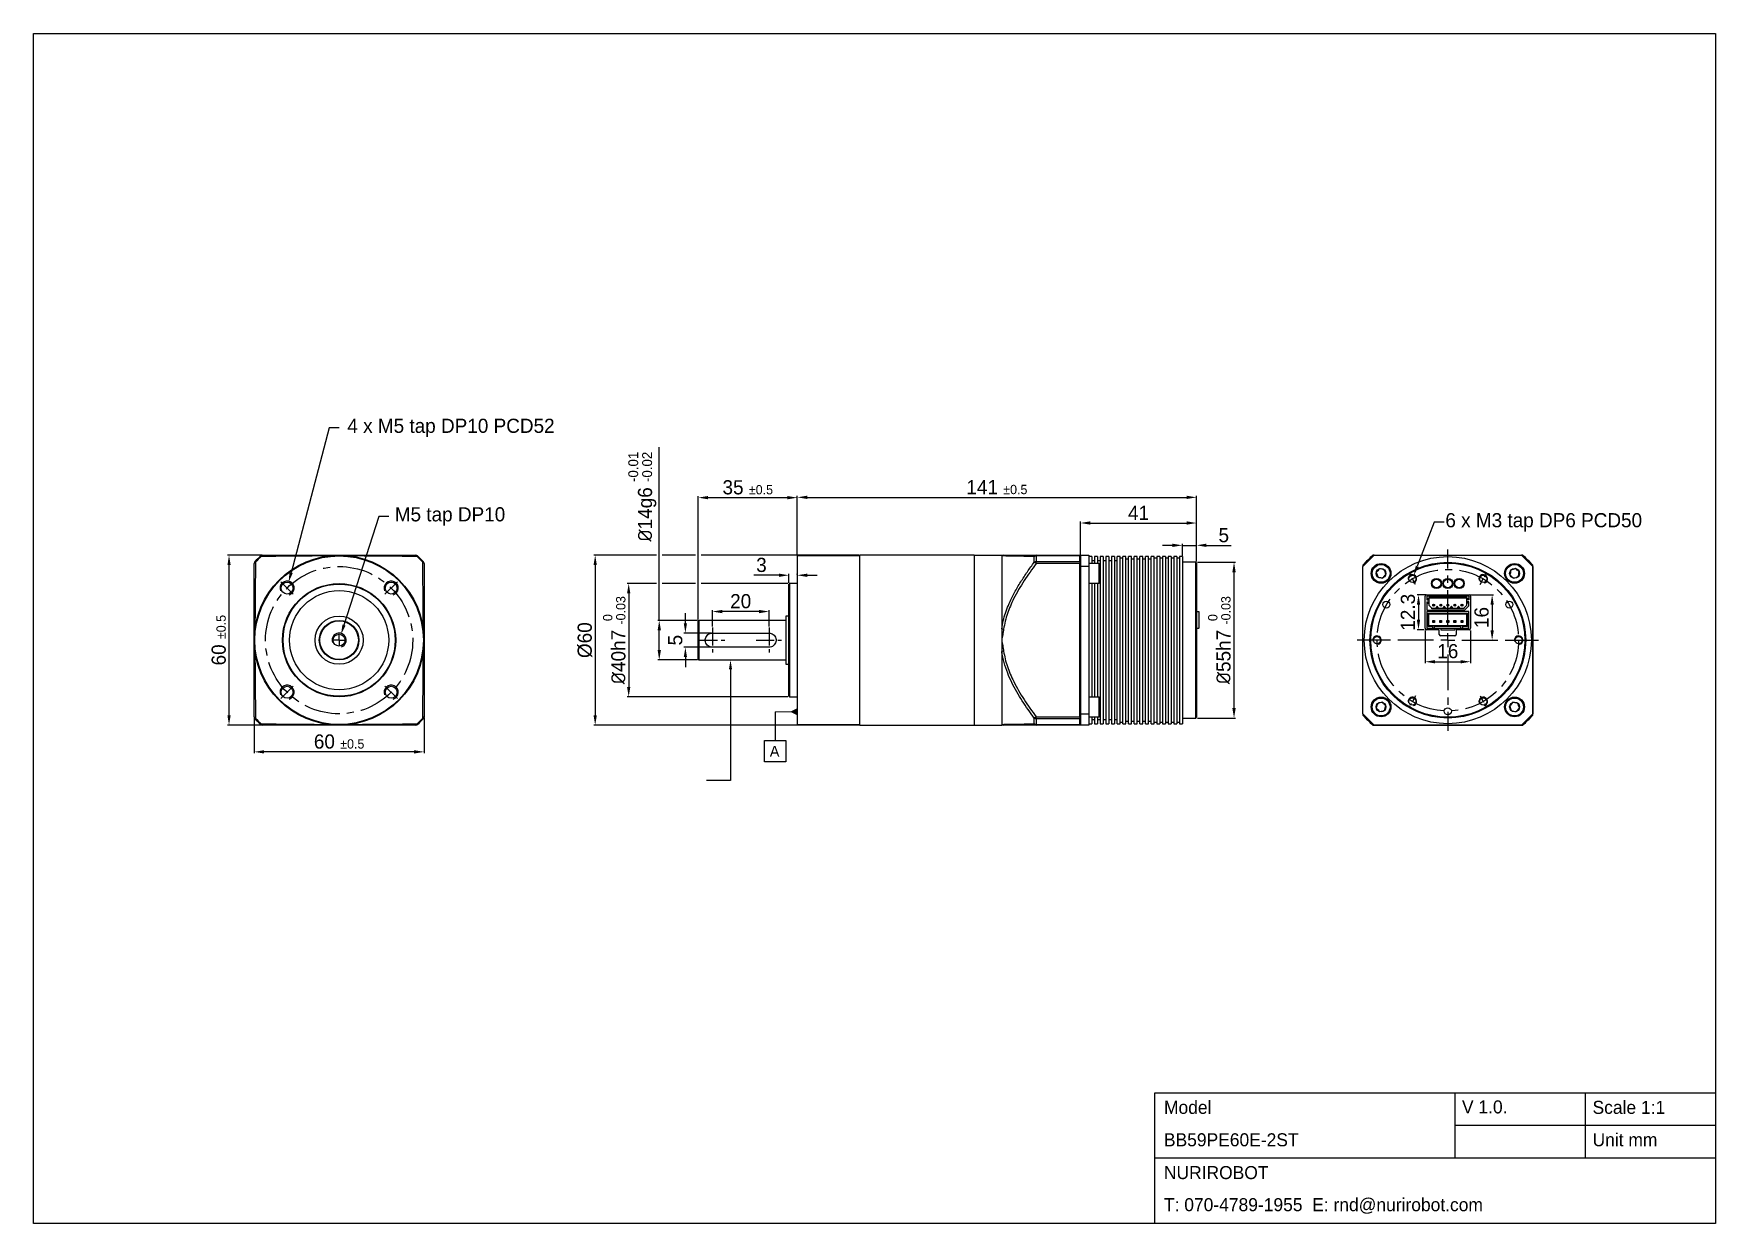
# Model space of a CAD drawing. Header units: millimetres. Extents: x 0 to 594, y 0 to 420.
import ezdxf

# ---------------------------------------------------------------- set-up
doc = ezdxf.new("R2010")
doc.units = ezdxf.units.MM
doc.header["$PDSIZE"] = -1
doc.linetypes.add('CENTERX2', pattern=[20.32, 12.7, -2.54, 2.54, -2.54])
doc.layers.add('외형선', color=7, linetype='Continuous', lineweight=25)
doc.layers.add('중심선', color=1, linetype='CENTERX2')
doc.layers.add('치수', color=3, linetype='Continuous')
doc.styles.add('SLDTEXTSTYLE0', font='GOTHIC.TTF')
doc.styles.get("Standard").update_dxf_attribs({"font": 'GOTHIC.TTF'})
doc.styles.add('누리로봇 문자스타일_20230829', font='GOTHIC.TTF')
doc.dimstyles.new('A2기본 치수스타일', dxfattribs={"dimtxt": 5, "dimasz": 3.5, "dimexe": 0.5, "dimexo": 0.3, "dimgap": 1, "dimtad": 1, "dimtoh": 1, "dimdec": 1, "dimzin": 12, "dimdsep": 46, "dimtxsty": '누리로봇 문자스타일_20230829', "dimcen": 0.09, "dimclrd": 3, "dimclre": 3, "dimclrt": 3, "dimadec": 0, "dimazin": 3, "dimtm": 1e-09, "dimtfac": 1, "dimtdec": 1, "dimtofl": 0, "dimtmove": 0, "dimatfit": 3, "dimfxl": 1, "dimfrac": 2, "dimarcsym": 0})
doc.dimstyles.new('A2지시선 치수스타일', dxfattribs={"dimtxt": 5, "dimasz": 3.5, "dimexe": 0.5, "dimexo": 0.3, "dimgap": 0.396875, "dimtad": 0, "dimtih": 1, "dimtoh": 1, "dimdec": 1, "dimzin": 12, "dimdsep": 46, "dimtxsty": '누리로봇 문자스타일_20230829', "dimcen": 0.09, "dimclrd": 3, "dimclre": 3, "dimclrt": 3, "dimadec": 0, "dimazin": 3, "dimtm": 1e-09, "dimtfac": 1, "dimtdec": 1, "dimtofl": 0, "dimtmove": 0, "dimatfit": 3, "dimfxl": 1, "dimfrac": 2, "dimarcsym": 0})
doc.dimstyles.new('A2치수선 초과 치수스타일', dxfattribs={"dimtxt": 5, "dimasz": 3.5, "dimexe": 0.5, "dimexo": 0.3, "dimgap": 1, "dimtad": 1, "dimdec": 1, "dimzin": 12, "dimdsep": 46, "dimtxsty": '누리로봇 문자스타일_20230829', "dimcen": 0.09, "dimclrd": 3, "dimclre": 3, "dimclrt": 3, "dimadec": 0, "dimazin": 3, "dimtm": 1e-09, "dimtfac": 1, "dimtdec": 1, "dimtofl": 0, "dimtmove": 0, "dimatfit": 3, "dimfxl": 1, "dimfrac": 2, "dimarcsym": 0})

msp = doc.modelspace()

# ---------------------------------------------------------------- texts
at = {"color": 3, "linetype": 'Continuous', "lineweight": 0, "insert": (260.03, 168.55), "char_height": 3.79, "attachment_point": 1, "style": 'SLDTEXTSTYLE0'}
msp.add_mtext('A', dxfattribs=at)
at = {"lineweight": -3, "attachment_point": 1}
for s, insert, char_height, width in [('Model', (399.25, 43.26), 4.603, 15.1906), ('V 1.0.', (504.5, 43.42), 4.603, 17.118), ('{\\fCentury Gothic|b0|i0|c0|p34;Scale 1:1}', (550.62, 43.25), 4.6032, 75.5303), ('BB59PE60E-2ST', (399.23, 31.8), 4.6032, 56.4459), ('Unit mm', (550.62, 31.82), 4.603, 75.5303), ('NURIROBOT', (399.23, 20.22), 4.603, 57.1107), ('T: 070-4789-1955  E: rnd@nurirobot.com', (399.24, 8.89), 4.6032, 120.5355), ('T: 070-4789-1955  E: rnd@nurirobot.com', (399.24, 8.89), 4.6032, 120.5355)]:
    msp.add_mtext(s, dxfattribs=dict(at, insert=insert, char_height=char_height, width=width))

# ---------------------------------------------------------------- blocks, each defined once
blk = doc.blocks.new('_D')
at = {"layer": 'Defpoints', "color": 0}
for p in [(507, 221.88), (515.16, 205.88), (515.16, 205.88)]:
    blk.add_point(p, dxfattribs=at)
at = {"layer": '치수', "color": 3, "lineweight": -2}
for p, q in [((507.3, 221.88), (515.66, 221.88)), ((515.16, 218.38), (515.16, 209.38)), ((515.46, 205.88), (515.66, 205.88))]:
    blk.add_line(p, q, dxfattribs=at)
at = {"layer": '치수', "color": 3}
for points in [[(514.58, 218.38), (515.75, 218.38), (515.16, 221.88)], [(514.58, 209.38), (515.75, 209.38), (515.16, 205.88)]]:
    blk.add_solid(points, dxfattribs=at)
at = {"layer": '치수', "color": 3, "insert": (508.91, 213.88), "char_height": 5, "attachment_point": 2, "rotation": 90, "style": '누리로봇 문자스타일_20230829'}
blk.add_mtext('16', dxfattribs=at)
blk = doc.blocks.new('_D_1')
at = {"layer": 'Defpoints', "color": 0}
for p in [(491.5, 209.58), (507.5, 209.58), (507.5, 198.26)]:
    blk.add_point(p, dxfattribs=at)
at = {"layer": '치수', "color": 3, "lineweight": -2}
for p, q in [((491.5, 209.28), (491.5, 197.76)), ((507.5, 209.28), (507.5, 197.76)), ((495, 198.26), (504, 198.26))]:
    blk.add_line(p, q, dxfattribs=at)
at = {"layer": '치수', "color": 3}
for points in [[(495, 198.85), (495, 197.68), (491.5, 198.26)], [(504, 198.85), (504, 197.68), (507.5, 198.26)]]:
    blk.add_solid(points, dxfattribs=at)
at = {"layer": '치수', "color": 3, "insert": (499.5, 204.51), "char_height": 5, "attachment_point": 2, "style": '누리로봇 문자스타일_20230829'}
blk.add_mtext('16', dxfattribs=at)
blk = doc.blocks.new('_D_2')
at = {"layer": 'Defpoints', "color": 0}
for p in [(492, 221.88), (489.15, 209.58), (491.5, 209.58)]:
    blk.add_point(p, dxfattribs=at)
at = {"layer": '치수', "color": 3, "lineweight": -2}
for p, q in [((491.7, 221.88), (488.65, 221.88)), ((489.15, 218.38), (489.15, 213.08)), ((491.2, 209.58), (488.65, 209.58))]:
    blk.add_line(p, q, dxfattribs=at)
at = {"layer": '치수', "color": 3}
for points in [[(488.56, 218.38), (489.73, 218.38), (489.15, 221.88)], [(488.56, 213.08), (489.73, 213.08), (489.15, 209.58)]]:
    blk.add_solid(points, dxfattribs=at)
at = {"layer": '치수', "color": 3, "insert": (482.89, 215.73), "char_height": 5, "attachment_point": 2, "rotation": 90, "style": '누리로봇 문자스타일_20230829'}
blk.add_mtext('12.3', dxfattribs=at)
blk = doc.blocks.new('_D_3')
at = {"layer": 'Defpoints', "color": 0}
for p in [(486.55, 226.37), (487.45, 228.7)]:
    blk.add_point(p, dxfattribs=at)
at = {"layer": '치수', "color": 3, "lineweight": -2}
for p, q in [((494.73, 247.49), (488.72, 231.96)), ((498.23, 247.49), (494.73, 247.49)), ((486.91, 227.53), (487.09, 227.53)), ((487, 227.44), (487, 227.62))]:
    blk.add_line(p, q, dxfattribs=at)
at = {"layer": '치수', "color": 3}
blk.add_solid([(488.17, 232.17), (489.26, 231.75), (487.45, 228.7)], dxfattribs=at)
at = {"layer": '치수', "color": 3, "insert": (498.63, 250.73), "char_height": 5, "attachment_point": 1, "style": '누리로봇 문자스타일_20230829'}
blk.add_mtext('6 x M3 tap DP6 PCD50', dxfattribs=at)
blk = doc.blocks.new('SW_CENTERMARKSYMBOL_0')
at = {"layer": '중심선', "color": 0}
for p, q in [((0, 5), (0, 32)), ((-5, 0), (-32, 0)), ((0, 0), (-2.5, 0)), ((0, 0), (0, 2.5)), ((0, 0), (0, -2.5)), ((0, 0), (2.5, 0)), ((5, 0), (32, 0)), ((0, -5), (0, -32))]:
    blk.add_line(p, q, dxfattribs=at)
blk = doc.blocks.new('_D_4')
at = {"layer": 'Defpoints', "color": 0}
for p in [(410.74, 233.38), (423.99, 233.38), (410.74, 178.38)]:
    blk.add_point(p, dxfattribs=at)
at = {"layer": '치수', "color": 3, "lineweight": -2}
for p, q in [((411.04, 233.38), (424.49, 233.38)), ((423.99, 181.88), (423.99, 229.88)), ((411.04, 178.38), (424.49, 178.38))]:
    blk.add_line(p, q, dxfattribs=at)
at = {"layer": '치수', "color": 3}
for points in [[(423.4, 229.88), (424.57, 229.88), (423.99, 233.38)], [(423.4, 181.88), (424.57, 181.88), (423.99, 178.38)]]:
    blk.add_solid(points, dxfattribs=at)
at = {"layer": '치수', "color": 3, "insert": (414.83, 205.88), "char_height": 5, "attachment_point": 2, "rotation": 90, "style": '누리로봇 문자스타일_20230829'}
blk.add_mtext('{\\fISOCPEUR|b0|i0|c0|p34;%%C}55h7 {\\H0.66x;\\S 0^ -0.03;}', dxfattribs=at)
blk = doc.blocks.new('*U36')
at = {"layer": '중심선', "ltscale": 0.2}
blk.add_line((-1.12, -1.95), (1.12, 1.95), dxfattribs=at)
blk = doc.blocks.new('*U37')
at = {"color": 0, "linetype": 'ByBlock', "lineweight": -2}
for p, rotation in [((369.21, 170.92), 59.99999999999999), ((356.71, 149.27), 120), ((406.71, 149.27), 300), ((369.21, 127.62), 180), ((394.21, 127.62), 240)]:
    blk.add_blockref('*U36', p, dxfattribs=dict(at, rotation=rotation))
blk.add_blockref('*U36', (394.21, 170.92), dxfattribs=at)
blk = doc.blocks.new('*D52')
at = {"layer": 'Defpoints', "color": 0}
for p in [(234.74, 212.88), (220.97, 198.88), (234.74, 198.88)]:
    blk.add_point(p, dxfattribs=at)
at = {"layer": '치수', "color": 3, "lineweight": -2}
for p, q in [((220.97, 212.88), (220.97, 273.98)), ((234.44, 212.88), (220.47, 212.88)), ((220.97, 202.38), (220.97, 209.38)), ((234.44, 198.88), (220.47, 198.88))]:
    blk.add_line(p, q, dxfattribs=at)
at = {"layer": '치수', "color": 3}
for points in [[(220.39, 209.38), (221.56, 209.38), (220.97, 212.88)], [(220.39, 202.38), (221.56, 202.38), (220.97, 198.88)]]:
    blk.add_solid(points, dxfattribs=at)
at = {"layer": '치수', "color": 3, "insert": (214.99, 256.52), "char_height": 5, "attachment_point": 5, "rotation": 90, "style": '누리로봇 문자스타일_20230829'}
blk.add_mtext('{\\fISOCPEUR|b0|i0|c0|p34;%%C}14g6 {\\H0.7x;\\S-0.01^ -0.02;}', dxfattribs=at)
blk = doc.blocks.new('*D47')
at = {"layer": 'Defpoints', "color": 0}
for p in [(239.74, 215.98), (239.74, 210.38), (259.74, 210.38)]:
    blk.add_point(p, dxfattribs=at)
at = {"layer": '치수', "color": 3, "lineweight": -2}
for p, q in [((239.74, 210.68), (239.74, 216.48)), ((256.24, 215.98), (243.24, 215.98)), ((259.74, 210.68), (259.74, 216.48))]:
    blk.add_line(p, q, dxfattribs=at)
at = {"layer": '치수', "color": 3}
for points in [[(243.24, 216.57), (243.24, 215.4), (239.74, 215.98)], [(256.24, 216.57), (256.24, 215.4), (259.74, 215.98)]]:
    blk.add_solid(points, dxfattribs=at)
at = {"layer": '치수', "color": 3, "insert": (249.74, 219.61), "char_height": 5, "attachment_point": 5, "style": '누리로봇 문자스타일_20230829'}
blk.add_mtext('20', dxfattribs=at)
blk = doc.blocks.new('*D53')
at = {"layer": 'Defpoints', "color": 0}
for p in [(266.74, 225.88), (210.18, 185.88), (266.74, 185.88)]:
    blk.add_point(p, dxfattribs=at)
at = {"layer": '치수', "color": 3, "lineweight": -2}
for p, q in [((219.97, 225.88), (209.68, 225.88)), ((233.74, 225.88), (221.97, 225.88)), ((266.44, 225.88), (235.74, 225.88)), ((210.18, 222.38), (210.18, 189.38)), ((266.44, 185.88), (209.68, 185.88))]:
    blk.add_line(p, q, dxfattribs=at)
at = {"layer": '치수', "color": 3}
for points in [[(209.6, 222.38), (210.76, 222.38), (210.18, 225.88)], [(209.6, 189.38), (210.76, 189.38), (210.18, 185.88)]]:
    blk.add_solid(points, dxfattribs=at)
at = {"layer": '치수', "color": 3, "insert": (205.1, 205.88), "char_height": 5, "attachment_point": 5, "rotation": 90, "style": '누리로봇 문자스타일_20230829'}
blk.add_mtext('{\\fISOCPEUR|b0|i0|c0|p34;%%C}40h7 {\\H0.66x;\\S 0^ -0.03;}', dxfattribs=at)
blk = doc.blocks.new('*D54')
at = {"layer": 'Defpoints', "color": 0}
for p in [(291.74, 235.88), (198.35, 175.88), (291.74, 175.88)]:
    blk.add_point(p, dxfattribs=at)
at = {"layer": '치수', "color": 3, "lineweight": -2}
for p, q in [((219.97, 235.88), (197.85, 235.88)), ((198.35, 232.38), (198.35, 179.38)), ((233.74, 235.88), (221.97, 235.88)), ((291.44, 235.88), (235.74, 235.88)), ((291.44, 175.88), (197.85, 175.88))]:
    blk.add_line(p, q, dxfattribs=at)
at = {"layer": '치수', "color": 3}
for points in [[(197.77, 232.38), (198.94, 232.38), (198.35, 235.88)], [(197.77, 179.38), (198.94, 179.38), (198.35, 175.88)]]:
    blk.add_solid(points, dxfattribs=at)
at = {"layer": '치수', "color": 3, "insert": (194.73, 205.88), "char_height": 5, "attachment_point": 5, "rotation": 90, "style": '누리로봇 문자스타일_20230829'}
blk.add_mtext('%%c60', dxfattribs=at)
blk = doc.blocks.new('*D48')
at = {"layer": 'Defpoints', "color": 0}
for p in [(266.74, 225.88), (269.74, 228.8), (269.74, 228.8)]:
    blk.add_point(p, dxfattribs=at)
at = {"layer": '치수', "color": 3, "lineweight": -2}
for p, q in [((263.24, 228.8), (254.39, 228.8)), ((266.74, 226.18), (266.74, 229.3)), ((269.74, 229.1), (269.74, 229.3)), ((273.24, 228.8), (276.74, 228.8))]:
    blk.add_line(p, q, dxfattribs=at)
at = {"layer": '치수', "color": 3}
for points in [[(263.24, 229.38), (263.24, 228.21), (266.74, 228.8)], [(273.24, 229.38), (273.24, 228.21), (269.74, 228.8)]]:
    blk.add_solid(points, dxfattribs=at)
at = {"layer": '치수', "color": 3, "insert": (257.07, 232.42), "char_height": 5, "attachment_point": 5, "style": '누리로봇 문자스타일_20230829'}
blk.add_mtext('3', dxfattribs=at)
blk = doc.blocks.new('*D49')
at = {"layer": 'Defpoints', "color": 0}
for p in [(410.74, 256.3), (269.74, 235.63), (410.74, 233.38)]:
    blk.add_point(p, dxfattribs=at)
at = {"layer": '치수', "color": 3, "lineweight": -2}
for p, q in [((269.74, 235.93), (269.74, 256.8)), ((273.24, 256.3), (407.24, 256.3)), ((410.74, 233.68), (410.74, 256.8))]:
    blk.add_line(p, q, dxfattribs=at)
at = {"layer": '치수', "color": 3}
for points in [[(273.24, 256.88), (273.24, 255.72), (269.74, 256.3)], [(407.24, 256.88), (407.24, 255.72), (410.74, 256.3)]]:
    blk.add_solid(points, dxfattribs=at)
at = {"layer": '치수', "color": 3, "insert": (340.24, 259.9), "char_height": 5, "attachment_point": 5, "style": '누리로봇 문자스타일_20230829'}
blk.add_mtext('141 {\\H0.66x;%%P0.5}', dxfattribs=at)
blk = doc.blocks.new('*D50')
at = {"layer": 'Defpoints', "color": 0}
for p in [(239.74, 208.38), (230.2, 203.38), (239.74, 203.38)]:
    blk.add_point(p, dxfattribs=at)
at = {"layer": '치수', "color": 3, "lineweight": -2}
for p, q in [((230.2, 211.88), (230.2, 215.38)), ((239.44, 208.38), (229.7, 208.38)), ((239.44, 203.38), (229.7, 203.38)), ((230.2, 199.88), (230.2, 196.38))]:
    blk.add_line(p, q, dxfattribs=at)
at = {"layer": '치수', "color": 3}
for points in [[(229.62, 211.88), (230.79, 211.88), (230.2, 208.38)], [(229.62, 199.88), (230.79, 199.88), (230.2, 203.38)]]:
    blk.add_solid(points, dxfattribs=at)
at = {"layer": '치수', "color": 3, "insert": (226.64, 205.88), "char_height": 5, "attachment_point": 5, "rotation": 90, "style": '누리로봇 문자스타일_20230829'}
blk.add_mtext('5', dxfattribs=at)
blk = doc.blocks.new('*D51')
at = {"layer": 'Defpoints', "color": 0}
for p in [(410.74, 247.24), (369.74, 235.88), (410.74, 233.38)]:
    blk.add_point(p, dxfattribs=at)
at = {"layer": '치수', "color": 3, "lineweight": -2}
for p, q in [((369.74, 236.18), (369.74, 247.74)), ((373.24, 247.24), (407.24, 247.24)), ((410.74, 233.68), (410.74, 247.74))]:
    blk.add_line(p, q, dxfattribs=at)
at = {"layer": '치수', "color": 3}
for points in [[(373.24, 247.83), (373.24, 246.66), (369.74, 247.24)], [(407.24, 247.83), (407.24, 246.66), (410.74, 247.24)]]:
    blk.add_solid(points, dxfattribs=at)
at = {"layer": '치수', "color": 3, "insert": (390.24, 250.81), "char_height": 5, "attachment_point": 5, "style": '누리로봇 문자스타일_20230829'}
blk.add_mtext('41', dxfattribs=at)
blk = doc.blocks.new('*D55')
at = {"layer": 'Defpoints', "color": 0}
for p in [(269.74, 256.19), (269.74, 235.63), (234.74, 212.88)]:
    blk.add_point(p, dxfattribs=at)
at = {"layer": '치수', "color": 3, "lineweight": -2}
for p, q in [((234.74, 213.18), (234.74, 256.69)), ((238.24, 256.19), (266.24, 256.19)), ((269.74, 235.93), (269.74, 256.69))]:
    blk.add_line(p, q, dxfattribs=at)
at = {"layer": '치수', "color": 3}
for points in [[(238.24, 256.78), (238.24, 255.61), (234.74, 256.19)], [(266.24, 256.78), (266.24, 255.61), (269.74, 256.19)]]:
    blk.add_solid(points, dxfattribs=at)
at = {"layer": '치수', "color": 3, "insert": (252.24, 259.82), "char_height": 5, "attachment_point": 5, "style": '누리로봇 문자스타일_20230829'}
blk.add_mtext('35 {\\H0.66x;%%P0.5}', dxfattribs=at)
blk = doc.blocks.new('*D60')
at = {"layer": 'Defpoints', "color": 0}
for p in [(90.05, 226.3), (88.99, 222.24)]:
    blk.add_point(p, dxfattribs=at)
at = {"layer": '치수', "color": 3, "lineweight": -2}
for p, q in [((104.41, 280.81), (90.95, 229.68)), ((107.91, 280.81), (104.41, 280.81)), ((89.43, 224.27), (89.61, 224.27)), ((89.52, 224.18), (89.52, 224.36))]:
    blk.add_line(p, q, dxfattribs=at)
at = {"layer": '치수', "color": 3}
blk.add_solid([(90.38, 229.83), (91.51, 229.53), (90.05, 226.3)], dxfattribs=at)
at = {"layer": '치수', "color": 3, "insert": (147.41, 280.81), "char_height": 5, "attachment_point": 5, "style": '누리로봇 문자스타일_20230829'}
blk.add_mtext('4 x M5 tap DP10 PCD52', dxfattribs=at)
blk = doc.blocks.new('*D61')
at = {"layer": 'Defpoints', "color": 0}
for p in [(107.26, 203.88), (108.55, 207.88)]:
    blk.add_point(p, dxfattribs=at)
at = {"layer": '치수', "color": 3, "lineweight": -2}
for p, q in [((121.98, 249.56), (109.62, 211.21)), ((125.48, 249.56), (121.98, 249.56)), ((107.81, 205.88), (107.99, 205.88)), ((107.9, 205.79), (107.9, 205.97))]:
    blk.add_line(p, q, dxfattribs=at)
at = {"layer": '치수', "color": 3}
blk.add_solid([(109.07, 211.39), (110.18, 211.03), (108.55, 207.88)], dxfattribs=at)
at = {"layer": '치수', "color": 3, "insert": (147.07, 249.56), "char_height": 5, "attachment_point": 5, "style": '누리로봇 문자스타일_20230829'}
blk.add_mtext('M5 tap DP10', dxfattribs=at)
blk = doc.blocks.new('SW_CENTERMARKSYMBOL_2')
at = {"layer": '중심선', "color": 0}
for p, q in [((-2.5, 0), (-3.75, 0)), ((0, 0), (-2.5, 0)), ((0, 2.5), (0, 3.75)), ((0, 0), (0, 2.5)), ((0, 0), (0, -2.5)), ((0, 0), (2.5, 0)), ((2.5, 0), (3.75, 0)), ((0, -2.5), (0, -3.75))]:
    blk.add_line(p, q, dxfattribs=at)
blk = doc.blocks.new('*D58')
at = {"layer": 'Defpoints', "color": 0}
for p in [(77.9, 178.84), (137.9, 178.84), (77.9, 166.45)]:
    blk.add_point(p, dxfattribs=at)
at = {"layer": '치수', "color": 3, "lineweight": -2}
for p, q in [((77.9, 178.54), (77.9, 165.95)), ((137.9, 178.54), (137.9, 165.95)), ((134.4, 166.45), (81.4, 166.45))]:
    blk.add_line(p, q, dxfattribs=at)
at = {"layer": '치수', "color": 3}
for points in [[(81.4, 167.03), (81.4, 165.86), (77.9, 166.45)], [(134.4, 167.03), (134.4, 165.86), (137.9, 166.45)]]:
    blk.add_solid(points, dxfattribs=at)
at = {"layer": '치수', "color": 3, "insert": (107.9, 170.07), "char_height": 5, "attachment_point": 5, "style": '누리로봇 문자스타일_20230829'}
blk.add_mtext('60 {\\H0.66x;%%P0.5}', dxfattribs=at)
blk = doc.blocks.new('*D59')
at = {"layer": 'Defpoints', "color": 0}
for p in [(69.02, 235.88), (80.87, 235.88), (80.87, 175.88)]:
    blk.add_point(p, dxfattribs=at)
at = {"layer": '치수', "color": 3, "lineweight": -2}
for p, q in [((80.57, 235.88), (68.52, 235.88)), ((69.02, 179.38), (69.02, 232.38)), ((80.57, 175.88), (68.52, 175.88))]:
    blk.add_line(p, q, dxfattribs=at)
at = {"layer": '치수', "color": 3}
for points in [[(68.44, 232.38), (69.6, 232.38), (69.02, 235.88)], [(68.44, 179.38), (69.6, 179.38), (69.02, 175.88)]]:
    blk.add_solid(points, dxfattribs=at)
at = {"layer": '치수', "color": 3, "insert": (65.39, 205.88), "char_height": 5, "attachment_point": 5, "rotation": 90, "style": '누리로봇 문자스타일_20230829'}
blk.add_mtext('60 {\\H0.66x;%%P0.5}', dxfattribs=at)
blk = doc.blocks.new('*U56')
at = {"layer": '중심선', "ltscale": 0.5}
blk.add_line((-2.19, -2.19), (2.19, 2.19), dxfattribs=at)
blk = doc.blocks.new('*U57')
at = {"color": 0, "linetype": 'ByBlock', "lineweight": -2}
for p, rotation in [((61.46, 168.95), 90.00000000000001), ((61.46, 132.18), 180), ((98.23, 132.18), 270)]:
    blk.add_blockref('*U56', p, dxfattribs=dict(at, rotation=rotation))
blk.add_blockref('*U56', (98.23, 168.95), dxfattribs=at)
blk = doc.blocks.new('*D62')
at = {"layer": 'Defpoints', "color": 0}
for p in [(410.74, 239.36), (405.74, 235.38), (410.74, 233.38)]:
    blk.add_point(p, dxfattribs=at)
at = {"layer": '치수', "color": 3, "lineweight": -2}
for p, q in [((402.24, 239.36), (398.74, 239.36)), ((405.74, 235.68), (405.74, 239.86)), ((405.74, 239.36), (410.74, 239.36)), ((410.74, 233.68), (410.74, 239.86)), ((414.24, 239.36), (423.01, 239.36))]:
    blk.add_line(p, q, dxfattribs=at)
at = {"layer": '치수', "color": 3}
for points in [[(402.24, 239.95), (402.24, 238.78), (405.74, 239.36)], [(414.24, 239.95), (414.24, 238.78), (410.74, 239.36)]]:
    blk.add_solid(points, dxfattribs=at)
at = {"layer": '치수', "color": 3, "insert": (420.37, 242.93), "char_height": 5, "attachment_point": 5, "style": '누리로봇 문자스타일_20230829'}
blk.add_mtext('5', dxfattribs=at)

# ---------------------------------------------------------------- dimensions: what is measured, and where the dimension line sits
at = {"layer": '치수'}
for p1, p2, text, picture, middle in [((88.99, 222.24), (90.05, 226.3), '4 x M5 tap DP10 PCD52', '*D60', (147.41, 280.81)), ((107.26, 203.88), (108.55, 207.88), 'M5 tap DP10', '*D61', (147.07, 249.56)), ((486.55, 226.37), (487.45, 228.7), '6 x M3 tap DP6 PCD50', '_D_3', (535.68, 247.49))]:
    dim = msp.add_diameter_dim_2p(p1=p1, p2=p2, text=text, dimstyle='A2지시선 치수스타일', dxfattribs=at)
    dim.commit()
    dim.dimension.update_dxf_attribs({"geometry": picture, "text_midpoint": middle, "dimtype": 163})
dim = msp.add_linear_dim(base=(220.97, 198.88), p1=(234.74, 212.88), p2=(234.74, 198.88), angle=90, text='{\\fISOCPEUR|b0|i0|c0|p34;%%C}<>g6 {\\H0.7x;\\S-0.01^ -0.02;}', dimstyle='A2치수선 초과 치수스타일', dxfattribs=at)
dim.commit()
dim.dimension.update_dxf_attribs({"geometry": '*D52', "text_midpoint": (220.97, 256.52), "dimtype": 160})
for base, p1, p2, picture, middle in [((410.74, 256.3), (269.74, 235.63), (410.74, 233.38), '*D49', (340.24, 259.9)), ((269.74, 256.19), (234.74, 212.88), (269.74, 235.63), '*D55', (252.24, 259.82)), ((77.9, 166.45), (137.9, 178.84), (77.9, 178.84), '*D58', (107.9, 170.07))]:
    dim = msp.add_linear_dim(base=base, p1=p1, p2=p2, text='<> {\\H0.66x;%%P0.5}', dimstyle='A2기본 치수스타일', dxfattribs=at)
    dim.commit()
    dim.dimension.update_dxf_attribs({"geometry": picture, "text_midpoint": middle})
for base, p1, p2, picture, middle in [((410.74, 247.24), (369.74, 235.88), (410.74, 233.38), '*D51', (390.24, 250.81)), ((239.74, 215.98), (259.74, 210.38), (239.74, 210.38), '*D47', (249.74, 219.61)), ((507.5, 198.26), (491.5, 209.58), (507.5, 209.58), '_D_1', (499.5, 201.89))]:
    dim = msp.add_linear_dim(base=base, p1=p1, p2=p2, dimstyle='A2기본 치수스타일', dxfattribs=at)
    dim.commit()
    dim.dimension.update_dxf_attribs({"geometry": picture, "text_midpoint": middle})
dim = msp.add_linear_dim(base=(410.74, 239.36), p1=(405.74, 235.38), p2=(410.74, 233.38), dimstyle='A2기본 치수스타일', override={"dimtofl": 1}, dxfattribs=at)
dim.commit()
dim.dimension.update_dxf_attribs({"geometry": '*D62', "text_midpoint": (420.37, 242.93)})
for base, p1, p2, text, picture, middle in [((69.02, 235.88), (80.87, 175.88), (80.87, 235.88), '<> {\\H0.66x;%%P0.5}', '*D59', (65.39, 205.88)), ((198.35, 175.88), (291.74, 235.88), (291.74, 175.88), '%%c<>', '*D54', (194.73, 205.88)), ((423.99, 233.38), (410.74, 178.38), (410.74, 233.38), '{\\fISOCPEUR|b0|i0|c0|p34;%%C}<>h7 {\\H0.66x;\\S 0^ -0.03;}', '_D_4', (418.91, 205.88)), ((210.18, 185.88), (266.74, 225.88), (266.74, 185.88), '{\\fISOCPEUR|b0|i0|c0|p34;%%C}<>h7 {\\H0.66x;\\S 0^ -0.03;}', '*D53', (205.1, 205.88))]:
    dim = msp.add_linear_dim(base=base, p1=p1, p2=p2, angle=90, text=text, dimstyle='A2기본 치수스타일', dxfattribs=at)
    dim.commit()
    dim.dimension.update_dxf_attribs({"geometry": picture, "text_midpoint": middle})
dim = msp.add_linear_dim(base=(269.74, 228.8), p1=(266.74, 225.88), p2=(269.74, 228.8), dimstyle='A2기본 치수스타일', dxfattribs=at)
dim.commit()
dim.dimension.update_dxf_attribs({"geometry": '*D48', "text_midpoint": (257.07, 228.8), "dimtype": 160})
for base, p1, p2, picture, middle in [((489.15, 209.58), (492, 221.88), (491.5, 209.58), '_D_2', (489.15, 215.73)), ((230.2, 203.38), (239.74, 208.38), (239.74, 203.38), '*D50', (230.2, 205.88))]:
    dim = msp.add_linear_dim(base=base, p1=p1, p2=p2, angle=90, dimstyle='A2기본 치수스타일', dxfattribs=at)
    dim.commit()
    dim.dimension.update_dxf_attribs({"geometry": picture, "text_midpoint": middle, "dimtype": 160})
dim = msp.add_linear_dim(base=(515.16, 205.88), p1=(507, 221.88), p2=(515.16, 205.88), angle=90, dimstyle='A2기본 치수스타일', dxfattribs=at)
dim.commit()
dim.dimension.update_dxf_attribs({"geometry": '_D', "text_midpoint": (511.54, 213.88)})

# ---------------------------------------------------------------- linework, layer by layer
at = {"color": 3, "linetype": 'Continuous', "lineweight": 18}
msp.add_line((269.74, 180.63), (261.9, 180.63), dxfattribs=at)
at = {"color": 3}
msp.add_line((261.9, 180.63), (261.9, 170.47), dxfattribs=at)
at = {"lineweight": -3}
msp.add_line((501.94, 46.03), (501.94, 23.17), dxfattribs=at)
at = {"lineweight": -3, "ltscale": 3}
for p, q in [((547.97, 46.03), (547.97, 23.17)), ((501.94, 34.68), (594, 34.68)), ((501.94, 34.68), (594, 34.68)), ((396, 23.17), (594, 23.17)), ((396, 23.17), (594, 23.17))]:
    msp.add_line(p, q, dxfattribs=at)
msp.add_lwpolyline([(0, 420), (594, 420), (594, 0), (0, 0)], close=True)
at = {"color": 3}
msp.add_lwpolyline([(258.1, 170.47), (265.69, 170.47), (265.69, 162.88), (258.1, 162.88)], close=True, dxfattribs=at)
at = {"lineweight": -3, "ltscale": 3}
msp.add_lwpolyline([(396, 0), (396, 46.03), (594, 46.03), (594, 0)], close=True, dxfattribs=at)
msp.add_lwpolyline([(396, 0), (396, 46.03), (594, 46.03), (594, 0)], close=True, dxfattribs=at)
for centre, radius, start, end in [((89.52, 224.27), 2.5, 285.89255, 201.56449), ((126.29, 224.27), 2.5, 285.89255, 201.56449), ((487, 227.53), 1.5, 283.25318, 199.3222), ((512, 227.53), 1.5, 283.25318, 199.3222), ((107.9, 205.88), 2.5, 291.01729, 199.23909), ((474.5, 205.88), 1.5, 283.25318, 199.3222), ((524.5, 205.88), 1.5, 283.25318, 199.3222), ((89.52, 187.5), 2.5, 285.89255, 201.56449), ((126.29, 187.5), 2.5, 285.89255, 201.56449), ((487, 184.23), 1.5, 283.25318, 199.3222), ((512, 184.23), 1.5, 283.25318, 199.3222)]:
    msp.add_arc(centre, radius, start, end)
at = {"color": 3, "linetype": 'Continuous', "lineweight": 0}
msp.add_solid([(269.74, 179.37), (269.74, 181.9), (267.21, 180.63)], dxfattribs=at)
at = {"layer": '외형선', "linetype": 'Continuous', "lineweight": 25}
for p, q in [((78.17, 233.6), (78.36, 233.43)), ((80.18, 235.61), (80.36, 235.43)), ((135.63, 235.61), (135.45, 235.43)), ((137.64, 233.6), (137.45, 233.43)), ((291.74, 235.63), (269.74, 235.63)), ((269.74, 235.63), (269.74, 176.13)), ((332.24, 235.88), (291.74, 235.88)), ((291.74, 235.88), (291.74, 175.88)), ((332.24, 235.88), (332.24, 175.88)), ((341.94, 235.83), (332.24, 235.83)), ((341.94, 235.88), (341.94, 235.62)), ((341.94, 235.62), (341.94, 209.85)), ((353.45, 233.43), (353.45, 235.43)), ((354.12, 232.92), (353.45, 233.43)), ((354.12, 235.61), (354.12, 235.88)), ((354.12, 235.88), (369.54, 235.88)), ((354.12, 235.61), (354.12, 233.6)), ((369.54, 235.61), (354.12, 235.61)), ((354.12, 232.92), (354.12, 233.6)), ((354.12, 233.6), (369.54, 233.6)), ((369.54, 232.92), (354.12, 232.92)), ((369.54, 235.88), (369.61, 235.81)), ((369.54, 233.6), (369.54, 235.61)), ((369.54, 178.84), (369.54, 232.92)), ((369.74, 235.68), (369.61, 235.81)), ((369.74, 233.23), (369.61, 233.29)), ((369.74, 235.88), (369.74, 175.88)), ((369.74, 235.88), (372.74, 235.88)), ((369.74, 235.88), (372.74, 235.88)), ((369.74, 235.68), (369.74, 235.88)), ((369.74, 235.68), (369.74, 233.23)), ((369.74, 233.23), (369.74, 232.08)), ((369.74, 231.88), (369.74, 232.08)), ((372.74, 231.88), (369.74, 231.88)), ((372.74, 231.88), (369.74, 231.88)), ((369.74, 179.88), (369.74, 231.88)), ((372.74, 235.88), (372.74, 175.88)), ((373.74, 235.38), (372.74, 235.38)), ((376.39, 232.95), (372.74, 232.95)), ((373.74, 235.38), (373.74, 232.95)), ((374.74, 233.88), (373.74, 233.88)), ((375.74, 235.38), (374.74, 235.38)), ((374.74, 235.38), (374.74, 232.95)), ((375.74, 235.38), (375.74, 232.95)), ((376.74, 233.88), (375.74, 233.88)), ((376.74, 232.6), (376.39, 232.95)), ((376.39, 225.95), (376.39, 232.95)), ((377.74, 235.38), (376.74, 235.38)), ((376.74, 235.38), (376.74, 176.38)), ((377.74, 235.38), (377.74, 176.38)), ((378.74, 233.88), (377.74, 233.88)), ((379.74, 235.38), (378.74, 235.38)), ((378.74, 235.38), (378.74, 176.38)), ((379.74, 235.38), (379.74, 176.38)), ((380.74, 233.88), (379.74, 233.88)), ((381.74, 235.38), (380.74, 235.38)), ((380.74, 235.38), (380.74, 176.38)), ((381.74, 235.38), (381.74, 176.38)), ((382.74, 233.88), (381.74, 233.88)), ((383.74, 235.38), (382.74, 235.38)), ((382.74, 176.38), (382.74, 235.38)), ((383.74, 176.38), (383.74, 235.38)), ((384.74, 234.88), (383.74, 234.88)), ((385.74, 235.38), (384.74, 235.38)), ((384.74, 176.38), (384.74, 235.38)), ((385.74, 176.38), (385.74, 235.38)), ((386.74, 234.43), (385.74, 234.43)), ((387.74, 235.38), (386.74, 235.38)), ((386.74, 176.38), (386.74, 235.38)), ((387.74, 176.38), (387.74, 235.38)), ((388.74, 234.43), (387.74, 234.43)), ((389.74, 235.38), (388.74, 235.38)), ((388.74, 176.38), (388.74, 235.38)), ((389.74, 176.38), (389.74, 235.38)), ((390.74, 234.43), (389.74, 234.43)), ((391.74, 235.38), (390.74, 235.38)), ((390.74, 176.38), (390.74, 235.38)), ((391.74, 176.38), (391.74, 235.38)), ((392.74, 234.43), (391.74, 234.43)), ((393.74, 235.38), (392.74, 235.38)), ((392.74, 176.38), (392.74, 235.38)), ((393.74, 176.38), (393.74, 235.38)), ((394.74, 234.43), (393.74, 234.43)), ((395.74, 235.38), (394.74, 235.38)), ((394.74, 176.38), (394.74, 235.38)), ((395.74, 176.38), (395.74, 235.38)), ((396.74, 234.88), (395.74, 234.88)), ((397.74, 235.38), (396.74, 235.38)), ((396.74, 235.38), (396.74, 176.38)), ((397.74, 235.38), (397.74, 176.38)), ((398.74, 234.88), (397.74, 234.88)), ((399.74, 235.38), (398.74, 235.38)), ((398.74, 235.38), (398.74, 176.38)), ((399.74, 235.38), (399.74, 176.38)), ((400.74, 234.88), (399.74, 234.88)), ((401.74, 235.38), (400.74, 235.38)), ((400.74, 235.38), (400.74, 176.38)), ((401.74, 235.38), (401.74, 176.38)), ((402.74, 234.88), (401.74, 234.88)), ((403.74, 235.38), (402.74, 235.38)), ((402.74, 235.38), (402.74, 176.38)), ((403.74, 235.38), (403.74, 176.38)), ((404.74, 234.88), (403.74, 234.88)), ((405.74, 235.38), (404.74, 235.38)), ((404.74, 235.38), (404.74, 176.38)), ((405.74, 235.38), (405.74, 176.38)), ((410.44, 233.38), (405.74, 233.38)), ((410.74, 233.08), (410.44, 233.38)), ((410.44, 178.38), (410.44, 233.38)), ((410.74, 233.08), (410.74, 178.68)), ((473.5, 235.88), (469.5, 231.88)), ((469.5, 232.34), (469.5, 231.88)), ((469.5, 179.88), (469.5, 231.88)), ((473.5, 235.88), (473.05, 235.88)), ((473.5, 235.88), (525.5, 235.88)), ((525.96, 235.88), (525.5, 235.88)), ((529.5, 231.88), (525.5, 235.88)), ((529.5, 179.42), (529.5, 232.34)), ((529.5, 231.88), (529.5, 179.88)), ((266.94, 225.88), (266.74, 225.68)), ((269.74, 225.88), (266.94, 225.88)), ((266.94, 225.88), (266.94, 185.88)), ((372.74, 225.95), (376.39, 225.95)), ((373.74, 225.95), (373.74, 185.81)), ((374.74, 225.95), (374.74, 185.81)), ((375.74, 225.95), (375.74, 185.81)), ((376.39, 225.95), (376.74, 226.3)), ((266.74, 186.08), (266.74, 225.68)), ((491.5, 210.08), (491.5, 221.38)), ((492, 221.88), (507, 221.88)), ((506.95, 221.36), (492.05, 221.36)), ((492.05, 221.36), (492.05, 220.17)), ((492.05, 220.64), (492.75, 220.64)), ((492.05, 220.17), (492.75, 220.17)), ((492.75, 220.91), (492.75, 218.25)), ((506.25, 220.91), (492.75, 220.91)), ((506.25, 220.66), (492.75, 220.66)), ((506.25, 218.25), (506.25, 220.91)), ((506.95, 220.64), (506.25, 220.64)), ((506.95, 220.17), (506.25, 220.17)), ((506.95, 221.36), (506.95, 220.17)), ((507.5, 221.38), (507.5, 210.08)), ((266.74, 214.38), (265.74, 214.38)), ((265.74, 214.38), (265.74, 197.38)), ((410.74, 215.96), (411.54, 215.96)), ((411.54, 215.96), (411.54, 210.16)), ((492.05, 219.47), (492.05, 216.46)), ((492.05, 219.47), (492.75, 219.47)), ((492.05, 219), (492.75, 219)), ((492.05, 216.46), (505.45, 216.46)), ((506.95, 215.96), (492.05, 215.96)), ((492.05, 215.96), (492.05, 210.16)), ((492.6, 210.71), (492.6, 215.41)), ((492.85, 215.16), (492.6, 215.41)), ((492.6, 215.41), (506.4, 215.41)), ((492.75, 218.25), (493.84, 217.16)), ((492.85, 210.96), (492.85, 215.16)), ((492.85, 215.16), (506.15, 215.16)), ((493.84, 217.16), (505.16, 217.16)), ((493.84, 216.91), (493.84, 217.16)), ((505.16, 216.91), (493.84, 216.91)), ((494.5, 218.63), (494.5, 218.29)), ((494.5, 217.93), (494.5, 218.28)), ((495.75, 217.86), (495.25, 217.16)), ((496.25, 217.16), (495.75, 217.86)), ((497, 218.63), (497, 218.29)), ((497, 217.93), (497, 218.28)), ((498.25, 217.86), (497.75, 217.16)), ((498.75, 217.16), (498.25, 217.86)), ((499.5, 218.63), (499.5, 218.29)), ((499.5, 217.93), (499.5, 218.28)), ((500.75, 217.86), (500.25, 217.16)), ((501.25, 217.16), (500.75, 217.86)), ((502, 218.63), (502, 218.29)), ((502, 217.93), (502, 218.28)), ((503.25, 217.86), (502.75, 217.16)), ((503.75, 217.16), (503.25, 217.86)), ((504.5, 218.63), (504.5, 218.29)), ((504.5, 217.93), (504.5, 218.28)), ((505.16, 217.16), (506.25, 218.25)), ((505.16, 217.16), (505.16, 216.91)), ((505.45, 216.46), (506.95, 217.96)), ((506.15, 215.16), (506.4, 215.41)), ((506.15, 215.16), (506.15, 210.96)), ((506.95, 219.47), (506.25, 219.47)), ((506.95, 219), (506.25, 219)), ((506.4, 215.41), (506.4, 210.71)), ((506.95, 217.96), (506.95, 219.47)), ((506.95, 210.16), (506.95, 215.96)), ((234.94, 212.88), (234.74, 212.68)), ((234.74, 199.08), (234.74, 212.68)), ((265.74, 212.88), (234.94, 212.88)), ((234.94, 212.88), (234.94, 198.88)), ((239.74, 208.38), (259.74, 208.38)), ((341.94, 209.85), (342.61, 209.76)), ((341.94, 209.85), (341.94, 205.88)), ((410.74, 210.16), (411.54, 210.16)), ((411.54, 210.16), (410.74, 209.89)), ((496.5, 209.58), (492, 209.58)), ((492.05, 210.16), (506.95, 210.16)), ((492.85, 210.96), (492.6, 210.71)), ((494.15, 210.71), (492.6, 210.71)), ((506.15, 210.96), (492.85, 210.96)), ((494.15, 210.16), (494.15, 210.96)), ((494.18, 212.78), (494.82, 212.78)), ((494.18, 212.78), (494.38, 212.58)), ((494.18, 212.14), (494.18, 212.78)), ((494.38, 212.34), (494.18, 212.14)), ((494.82, 212.14), (494.18, 212.14)), ((494.62, 212.58), (494.38, 212.58)), ((494.38, 212.58), (494.38, 212.34)), ((494.38, 212.34), (494.62, 212.34)), ((494.82, 212.78), (494.62, 212.58)), ((494.62, 212.34), (494.62, 212.58)), ((494.62, 212.34), (494.82, 212.14)), ((494.82, 212.78), (494.82, 212.14)), ((494.85, 210.16), (494.85, 210.96)), ((504.15, 210.71), (494.85, 210.71)), ((496.5, 207.88), (496.5, 209.58)), ((496.68, 212.14), (496.68, 212.78)), ((496.68, 212.78), (496.88, 212.58)), ((496.68, 212.78), (497.32, 212.78)), ((496.88, 212.34), (496.68, 212.14)), ((497.32, 212.14), (496.68, 212.14)), ((496.88, 212.58), (496.88, 212.34)), ((497.12, 212.58), (496.88, 212.58)), ((496.88, 212.34), (497.12, 212.34)), ((497, 210.16), (497, 209.57)), ((497, 209.57), (502, 209.57)), ((497.32, 212.78), (497.12, 212.58)), ((497.12, 212.34), (497.12, 212.58)), ((497.12, 212.34), (497.32, 212.14)), ((497.32, 212.78), (497.32, 212.14)), ((499.18, 212.14), (499.18, 212.78)), ((499.18, 212.78), (499.38, 212.58)), ((499.18, 212.78), (499.82, 212.78)), ((499.38, 212.34), (499.18, 212.14)), ((499.82, 212.14), (499.18, 212.14)), ((499.38, 212.58), (499.38, 212.34)), ((499.62, 212.58), (499.38, 212.58)), ((499.38, 212.34), (499.62, 212.34)), ((499.82, 212.78), (499.62, 212.58)), ((499.62, 212.34), (499.62, 212.58)), ((499.62, 212.34), (499.82, 212.14)), ((499.82, 212.78), (499.82, 212.14)), ((501.68, 212.78), (502.32, 212.78)), ((501.68, 212.78), (501.88, 212.58)), ((501.68, 212.14), (501.68, 212.78)), ((501.88, 212.34), (501.68, 212.14)), ((502.32, 212.14), (501.68, 212.14)), ((502.12, 212.58), (501.88, 212.58)), ((501.88, 212.58), (501.88, 212.34)), ((501.88, 212.34), (502.12, 212.34)), ((502, 210.16), (502, 209.57)), ((502.32, 212.78), (502.12, 212.58)), ((502.12, 212.34), (502.12, 212.58)), ((502.12, 212.34), (502.32, 212.14)), ((502.32, 212.78), (502.32, 212.14)), ((502.5, 209.58), (502.5, 207.88)), ((507, 209.58), (502.5, 209.58)), ((504.15, 210.16), (504.15, 210.96)), ((504.18, 212.14), (504.18, 212.78)), ((504.18, 212.78), (504.38, 212.58)), ((504.18, 212.78), (504.82, 212.78)), ((504.38, 212.34), (504.18, 212.14)), ((504.82, 212.14), (504.18, 212.14)), ((504.38, 212.58), (504.38, 212.34)), ((504.62, 212.58), (504.38, 212.58)), ((504.38, 212.34), (504.62, 212.34)), ((504.82, 212.78), (504.62, 212.58)), ((504.62, 212.34), (504.62, 212.58)), ((504.62, 212.34), (504.82, 212.14)), ((504.82, 212.78), (504.82, 212.14)), ((504.85, 210.16), (504.85, 210.96)), ((506.4, 210.71), (504.85, 210.71)), ((506.15, 210.96), (506.4, 210.71)), ((259.74, 203.38), (239.74, 203.38)), ((341.94, 205.88), (341.94, 201.91)), ((342.61, 202.01), (341.94, 201.91)), ((502, 207.38), (497, 207.38)), ((234.74, 199.08), (234.94, 198.88)), ((234.94, 198.88), (265.74, 198.88)), ((265.74, 197.38), (266.74, 197.38)), ((341.94, 201.91), (341.94, 176.15)), ((266.74, 186.08), (266.94, 185.88)), ((266.94, 185.88), (269.74, 185.88)), ((376.39, 185.81), (372.74, 185.81)), ((376.74, 185.46), (376.39, 185.81)), ((376.39, 178.81), (376.39, 185.81)), ((78.17, 178.16), (78.36, 178.34)), ((137.64, 178.16), (137.45, 178.34)), ((354.12, 178.84), (353.45, 178.34)), ((353.45, 176.34), (353.45, 178.34)), ((354.12, 178.16), (354.12, 178.84)), ((354.12, 178.84), (369.54, 178.84)), ((369.74, 178.53), (369.61, 178.48)), ((369.74, 179.88), (372.74, 179.88)), ((369.74, 179.68), (369.74, 179.88)), ((369.74, 179.88), (372.74, 179.88)), ((369.74, 179.68), (369.74, 178.53)), ((369.74, 178.53), (369.74, 176.08)), ((372.74, 178.81), (376.39, 178.81)), ((373.74, 178.81), (373.74, 176.38)), ((374.74, 178.81), (374.74, 176.38)), ((375.74, 178.81), (375.74, 176.38)), ((376.39, 178.81), (376.74, 179.16)), ((405.74, 178.38), (410.44, 178.38)), ((410.44, 178.38), (410.74, 178.68)), ((469.5, 179.88), (469.5, 179.42)), ((469.5, 179.88), (473.5, 175.88)), ((525.5, 175.88), (529.5, 179.88)), ((80.18, 176.15), (80.36, 176.34)), ((135.45, 176.34), (135.63, 176.15)), ((269.74, 176.13), (291.74, 176.13)), ((291.74, 175.88), (332.24, 175.88)), ((332.24, 175.93), (341.94, 175.93)), ((341.94, 176.15), (341.94, 175.88)), ((369.54, 178.16), (354.12, 178.16)), ((354.12, 178.16), (354.12, 176.15)), ((354.12, 176.15), (369.54, 176.15)), ((354.12, 175.88), (354.12, 176.15)), ((369.54, 175.88), (354.12, 175.88)), ((369.54, 176.15), (369.54, 178.16)), ((369.61, 175.95), (369.54, 175.88)), ((369.61, 175.95), (369.74, 176.08)), ((369.74, 175.88), (369.74, 176.08)), ((372.74, 175.88), (369.74, 175.88)), ((372.74, 175.88), (369.74, 175.88)), ((372.74, 176.38), (373.74, 176.38)), ((373.74, 177.88), (374.74, 177.88)), ((374.74, 176.38), (375.74, 176.38)), ((375.74, 177.88), (376.74, 177.88)), ((376.74, 176.38), (377.74, 176.38)), ((377.74, 177.88), (378.74, 177.88)), ((378.74, 176.38), (379.74, 176.38)), ((379.74, 177.88), (380.74, 177.88)), ((380.74, 176.38), (381.74, 176.38)), ((381.74, 177.88), (382.74, 177.88)), ((382.74, 176.38), (383.74, 176.38)), ((383.74, 176.88), (384.74, 176.88)), ((384.74, 176.38), (385.74, 176.38)), ((385.74, 177.33), (386.74, 177.33)), ((386.74, 176.38), (387.74, 176.38)), ((387.74, 177.33), (388.74, 177.33)), ((388.74, 176.38), (389.74, 176.38)), ((389.74, 177.33), (390.74, 177.33)), ((390.74, 176.38), (391.74, 176.38)), ((391.74, 177.33), (392.74, 177.33)), ((392.74, 176.38), (393.74, 176.38)), ((393.74, 177.33), (394.74, 177.33)), ((394.74, 176.38), (395.74, 176.38)), ((395.74, 176.88), (396.74, 176.88)), ((396.74, 176.38), (397.74, 176.38)), ((397.74, 176.88), (398.74, 176.88)), ((398.74, 176.38), (399.74, 176.38)), ((399.74, 176.88), (400.74, 176.88)), ((400.74, 176.38), (401.74, 176.38)), ((401.74, 176.88), (402.74, 176.88)), ((402.74, 176.38), (403.74, 176.38)), ((403.74, 176.88), (404.74, 176.88)), ((404.74, 176.38), (405.74, 176.38)), ((473.05, 175.88), (525.96, 175.88)), ((525.5, 175.88), (473.5, 175.88))]:
    msp.add_line(p, q, dxfattribs=at)
for centre, radius in [((107.9, 205.88), 30), ((107.9, 205.88), 29.75), ((499.5, 205.88), 29.5), ((499.5, 205.88), 27.5), ((499.5, 205.88), 27.2), ((475.93, 229.45), 3.5), ((475.93, 229.45), 3.15), ((523.07, 229.45), 3.5), ((523.07, 229.45), 3.15), ((89.52, 224.27), 2.1), ((107.9, 205.88), 20), ((126.29, 224.27), 2.1), ((475.93, 229.45), 1.73), ((487, 227.53), 1.25), ((495.5, 225.88), 1.8), ((495.5, 225.88), 1.5), ((499.5, 225.88), 1.8), ((499.5, 225.88), 1.5), ((503.5, 225.88), 1.8), ((503.5, 225.88), 1.5), ((512, 227.53), 1.25), ((523.07, 229.45), 1.73), ((107.9, 205.88), 19.8), ((107.9, 205.88), 17.5), ((107.9, 205.88), 8.5), ((477.77, 218.43), 1.25), ((494.5, 218.28), 0.35), ((494.5, 218.28), 0.005), ((497, 218.28), 0.35), ((497, 218.28), 0.005), ((499.5, 218.28), 0.35), ((499.5, 218.28), 0.005), ((502, 218.28), 0.35), ((502, 218.28), 0.005), ((504.5, 218.28), 0.35), ((504.5, 218.28), 0.005), ((521.24, 218.43), 1.25), ((107.9, 205.88), 7), ((107.9, 205.88), 6.8), ((107.9, 205.88), 2.1), ((474.5, 205.88), 1.25), ((524.5, 205.88), 1.25), ((89.52, 187.5), 2.1), ((126.29, 187.5), 2.1), ((475.93, 182.31), 3.5), ((475.93, 182.31), 3.15), ((487, 184.23), 1.25), ((512, 184.23), 1.25), ((523.07, 182.31), 3.5), ((523.07, 182.31), 3.15), ((475.93, 182.31), 1.73), ((499.5, 180.78), 1.25), ((523.07, 182.31), 1.73)]:
    msp.add_circle(centre, radius, dxfattribs=at)
for centre, radius, start, end in [((78.9, 232.92), 1, 137.00387, 180), ((78.51, 232.83), 0.612, 104.0646, 171.78384), ((107.9, 205.88), 40.65, 132.99613, 137.00387), ((107.9, 205.88), 40.39, 132.99613, 137.00387), ((80.87, 234.88), 1, 90, 132.99613), ((80.95, 235.28), 0.612, 98.21616, 165.9354), ((104.28, 235.64), 0.349, 135.7879, 183.39196), ((111.53, 235.64), 0.349, 356.60804, 44.2121), ((134.86, 235.28), 0.612, 14.0646, 81.78384), ((134.94, 234.88), 1, 47.00387, 90), ((107.9, 205.88), 40.39, 42.99613, 47.00387), ((107.9, 205.88), 40.65, 42.99613, 47.00387), ((137.3, 232.83), 0.612, 8.21616, 75.9354), ((136.9, 232.92), 1, 0, 42.99613), ((342.61, 234.9), 0.984, 90.04604, 132.99238), ((354.16, 235.11), 0.776, 92.78754, 155.81177), ((354.11, 234.39), 1.23, 89.22272, 122.19489), ((354.1, 232.31), 1.29, 89.1517, 120.23674), ((370.54, 232.92), 1, 158.63279, 180), ((499.5, 205.88), 40, 131.40962, 138.59038), ((499.5, 205.88), 40, 41.40962, 48.59038), ((492, 221.38), 0.5, 90, 180), ((507, 221.38), 0.5, 0, 90), ((78.15, 209.51), 0.349, 86.60804, 134.2121), ((137.66, 209.51), 0.349, 45.7879, 93.39196), ((492, 210.08), 0.5, 180, 270), ((507, 210.08), 0.5, 270, 0), ((78.15, 202.26), 0.349, 225.7879, 273.39196), ((137.66, 202.26), 0.349, 266.60804, 314.2121), ((497, 207.88), 0.5, 180, 270), ((502, 207.88), 0.5, 270, 0), ((78.51, 178.93), 0.612, 188.21616, 255.9354), ((78.9, 178.84), 1, 180, 222.99613), ((107.9, 205.88), 40.39, 222.99613, 227.00387), ((107.9, 205.88), 40.39, 312.99613, 317.00387), ((137.3, 178.93), 0.612, 284.0646, 351.78384), ((136.9, 178.84), 1, 317.00387, 0), ((354.1, 179.45), 1.29, 239.76326, 270.8483), ((370.54, 178.84), 1, 180, 201.36721), ((499.5, 205.88), 40, 221.40962, 228.59038), ((499.5, 205.88), 40, 311.40962, 318.59038), ((107.9, 205.88), 40.65, 222.99613, 227.00387), ((80.87, 176.88), 1, 227.00387, 270), ((80.95, 176.49), 0.612, 194.0646, 261.78384), ((104.28, 176.13), 0.349, 176.60804, 224.2121), ((111.53, 176.13), 0.349, 315.7879, 3.39196), ((134.86, 176.49), 0.612, 278.21616, 345.9354), ((134.94, 176.88), 1, 270, 312.99613), ((107.9, 205.88), 40.65, 312.99613, 317.00387), ((342.61, 176.87), 0.984, 227.00762, 269.95396), ((354.11, 177.38), 1.23, 237.80511, 270.77728), ((354.16, 176.66), 0.776, 204.18823, 267.21246)]:
    msp.add_arc(centre, radius, start, end, dxfattribs=at)
for points, knots in [([(77.9, 209.76), (77.9, 210.67), (77.9, 212.51), (77.9, 215.21), (77.9, 217.87), (77.9, 220.72), (77.9, 223.72), (77.9, 226.87), (77.9, 229.94), (77.9, 231.93), (77.9, 232.92)], [0, 0, 0, 0, 0.1068184, 0.213673, 0.323453, 0.4332634, 0.5742558, 0.7152853, 0.8576357, 1, 1, 1, 1]), ([(78.36, 233.43), (78.35, 232.43), (78.33, 230.43), (78.3, 227.32), (78.27, 224.13), (78.24, 220.87), (78.21, 217.44), (78.19, 214.43), (78.18, 211.84), (78.17, 210.52), (78.17, 209.85)], [0, 0, 0, 0, 0.140565, 0.281116, 0.422761, 0.56437, 0.698351, 0.848148, 0.924078, 1, 1, 1, 1]), ([(103.93, 235.62), (102.99, 235.61), (101.09, 235.61), (98.32, 235.59), (95.61, 235.57), (93.2, 235.55), (90.43, 235.52), (87.32, 235.49), (83.76, 235.46), (81.48, 235.44), (80.36, 235.43)], [0, 0, 0, 0, 0.1086167, 0.2176077, 0.326773, 0.4356282, 0.5169102, 0.6797881, 0.842712, 1, 1, 1, 1]), ([(80.87, 235.88), (81.85, 235.88), (83.83, 235.88), (86.89, 235.88), (90.04, 235.88), (93.04, 235.88), (95.85, 235.88), (98.49, 235.88), (101.21, 235.88), (103.09, 235.88), (104.03, 235.88)], [0, 0, 0, 0, 0.1411712, 0.2823291, 0.4245524, 0.5667375, 0.6738223, 0.7808799, 0.89046, 1, 1, 1, 1]), ([(104.03, 235.88), (104.69, 235.88), (105.97, 235.88), (107.26, 235.88), (107.89, 235.88), (107.9, 235.88)], [0, 0, 0, 0, 0.508725, 0.991338, 1, 1, 1, 1]), ([(107.9, 235.88), (107.92, 235.88), (108.55, 235.88), (109.84, 235.88), (111.12, 235.88), (111.78, 235.88)], [0, 0, 0, 0, 0.008662, 0.491275, 1, 1, 1, 1]), ([(111.78, 235.88), (112.7, 235.88), (114.53, 235.88), (117.23, 235.88), (119.89, 235.88), (122.74, 235.88), (125.74, 235.88), (128.89, 235.88), (131.96, 235.88), (133.95, 235.88), (134.94, 235.88)], [0, 0, 0, 0, 0.106818, 0.213673, 0.323453, 0.433263, 0.574256, 0.715285, 0.857636, 1, 1, 1, 1]), ([(135.45, 235.43), (134.45, 235.43), (132.45, 235.45), (129.35, 235.48), (126.15, 235.51), (122.9, 235.55), (119.46, 235.57), (116.45, 235.6), (113.86, 235.61), (112.54, 235.62), (111.88, 235.62)], [0, 0, 0, 0, 0.140565, 0.281116, 0.422761, 0.56437, 0.698351, 0.848148, 0.924078, 1, 1, 1, 1]), ([(137.64, 209.85), (137.64, 210.8), (137.63, 212.7), (137.61, 215.47), (137.59, 218.18), (137.57, 220.59), (137.54, 223.36), (137.51, 226.46), (137.48, 230.03), (137.46, 232.31), (137.45, 233.43)], [0, 0, 0, 0, 0.108617, 0.217608, 0.326773, 0.435628, 0.51691, 0.679788, 0.842712, 1, 1, 1, 1]), ([(137.9, 232.92), (137.9, 231.93), (137.9, 229.96), (137.9, 226.9), (137.9, 223.75), (137.9, 220.75), (137.9, 217.93), (137.9, 215.3), (137.9, 212.58), (137.9, 210.7), (137.9, 209.76)], [0, 0, 0, 0, 0.141171, 0.282329, 0.424552, 0.566738, 0.673822, 0.78088, 0.89046, 1, 1, 1, 1]), ([(341.94, 235.88), (341.94, 235.88), (342.06, 235.88), (342.3, 235.88), (342.5, 235.88), (342.61, 235.88)], [0, 0, 0, 0, 0.008662, 0.491275, 1, 1, 1, 1]), ([(353.45, 235.43), (352.72, 235.43), (351.25, 235.45), (349.17, 235.48), (347.21, 235.51), (345.48, 235.55), (343.94, 235.57), (342.91, 235.6), (342.26, 235.61), (342.05, 235.62), (341.94, 235.62)], [0, 0, 0, 0, 0.140565, 0.281116, 0.422761, 0.56437, 0.698351, 0.848148, 0.924078, 1, 1, 1, 1]), ([(341.94, 209.85), (342.1, 210.8), (342.43, 212.7), (343.25, 215.47), (344.27, 218.18), (345.36, 220.59), (346.79, 223.36), (348.61, 226.46), (350.96, 230.03), (352.63, 232.31), (353.45, 233.43)], [0, 0, 0, 0, 0.108617, 0.217608, 0.326773, 0.435628, 0.51691, 0.679788, 0.842712, 1, 1, 1, 1]), ([(342.61, 235.88), (342.77, 235.88), (343.1, 235.88), (343.91, 235.88), (344.92, 235.88), (346.25, 235.88), (347.88, 235.88), (349.82, 235.88), (351.9, 235.88), (353.38, 235.88), (354.12, 235.88)], [0, 0, 0, 0, 0.106818, 0.213673, 0.323453, 0.433263, 0.574256, 0.715285, 0.857636, 1, 1, 1, 1]), ([(354.12, 232.92), (353.39, 231.93), (351.92, 229.96), (349.84, 226.9), (347.89, 223.75), (346.26, 220.75), (344.95, 217.93), (343.94, 215.3), (343.11, 212.58), (342.78, 210.7), (342.61, 209.76)], [0, 0, 0, 0, 0.1411712, 0.2823291, 0.4245524, 0.5667375, 0.6738223, 0.7808799, 0.89046, 1, 1, 1, 1]), ([(369.61, 235.81), (369.58, 235.78), (369.54, 235.73), (369.54, 235.64), (369.54, 235.61)], [0, 0, 0, 0, 0.665874, 1, 1, 1, 1]), ([(369.54, 233.6), (369.54, 233.54), (369.55, 233.44), (369.59, 233.32), (369.61, 233.29)], [0, 0, 0, 0, 0.665336, 1, 1, 1, 1]), ([(475.37, 231.09), (475.17, 230.86), (474.79, 230.43), (474.41, 229.99), (474.23, 229.79)], [0, 0, 0, 0, 0.534747, 1, 1, 1, 1]), ([(474.23, 229.79), (474.33, 229.5), (474.52, 228.95), (474.7, 228.41), (474.79, 228.15)], [0, 0, 0, 0, 0.534746, 1, 1, 1, 1]), ([(474.79, 228.15), (475.09, 228.09), (475.66, 227.98), (476.23, 227.87), (476.49, 227.81)], [0, 0, 0, 0, 0.534747, 1, 1, 1, 1]), ([(477.07, 230.76), (476.77, 230.82), (476.2, 230.93), (475.64, 231.04), (475.37, 231.09)], [0, 0, 0, 0, 0.534747, 1, 1, 1, 1]), ([(476.49, 227.81), (476.69, 228.05), (477.07, 228.48), (477.45, 228.92), (477.63, 229.12)], [0, 0, 0, 0, 0.5347469, 1, 1, 1, 1]), ([(477.63, 229.12), (477.53, 229.41), (477.34, 229.96), (477.16, 230.5), (477.07, 230.76)], [0, 0, 0, 0, 0.534746, 1, 1, 1, 1]), ([(521.77, 230.6), (521.71, 230.29), (521.6, 229.72), (521.49, 229.16), (521.43, 228.9)], [0, 0, 0, 0, 0.534747, 1, 1, 1, 1]), ([(521.43, 228.9), (521.67, 228.69), (522.1, 228.31), (522.54, 227.93), (522.74, 227.76)], [0, 0, 0, 0, 0.5347469, 1, 1, 1, 1]), ([(523.41, 231.15), (523.12, 231.05), (522.57, 230.87), (522.02, 230.68), (521.77, 230.6)], [0, 0, 0, 0, 0.534746, 1, 1, 1, 1]), ([(522.74, 227.76), (523.03, 227.86), (523.58, 228.04), (524.12, 228.23), (524.38, 228.31)], [0, 0, 0, 0, 0.534746, 1, 1, 1, 1]), ([(524.71, 230.01), (524.48, 230.22), (524.05, 230.6), (523.61, 230.98), (523.41, 231.15)], [0, 0, 0, 0, 0.534747, 1, 1, 1, 1]), ([(524.38, 228.31), (524.44, 228.62), (524.55, 229.18), (524.66, 229.75), (524.71, 230.01)], [0, 0, 0, 0, 0.534747, 1, 1, 1, 1]), ([(77.9, 205.88), (77.9, 205.89), (77.9, 206.53), (77.9, 207.81), (77.9, 209.1), (77.9, 209.76)], [0, 0, 0, 0, 0.008662, 0.491275, 1, 1, 1, 1]), ([(137.9, 209.76), (137.9, 209.1), (137.9, 207.81), (137.9, 206.53), (137.9, 205.89), (137.9, 205.88)], [0, 0, 0, 0, 0.508725, 0.991338, 1, 1, 1, 1]), ([(239.74, 203.38), (239.47, 203.41), (238.93, 203.46), (238.2, 203.86), (237.62, 204.46), (237.27, 205.24), (237.2, 206.09), (237.4, 206.89), (237.84, 207.58), (238.49, 208.1), (239.17, 208.35), (239.6, 208.38), (239.74, 208.38)], [0, 0, 0, 0, 0.102623, 0.205082, 0.311746, 0.421594, 0.527069, 0.627839, 0.730068, 0.83777, 0.947388, 1, 1, 1, 1]), ([(259.74, 208.38), (260.01, 208.36), (260.55, 208.3), (261.28, 207.9), (261.86, 207.3), (262.21, 206.52), (262.28, 205.67), (262.07, 204.88), (261.64, 204.19), (260.98, 203.66), (260.3, 203.41), (259.88, 203.39), (259.74, 203.38)], [0, 0, 0, 0, 0.102623, 0.205082, 0.311746, 0.421594, 0.527069, 0.627839, 0.730068, 0.83777, 0.947388, 1, 1, 1, 1]), ([(342.61, 209.76), (342.5, 209.1), (342.3, 207.81), (342.06, 206.53), (341.94, 205.89), (341.94, 205.88)], [0, 0, 0, 0, 0.508725, 0.991338, 1, 1, 1, 1]), ([(77.9, 202.01), (77.9, 202.67), (77.9, 203.95), (77.9, 205.24), (77.9, 205.87), (77.9, 205.88)], [0, 0, 0, 0, 0.508725, 0.991338, 1, 1, 1, 1]), ([(77.9, 178.84), (77.9, 179.83), (77.9, 181.8), (77.9, 184.86), (77.9, 188.02), (77.9, 191.01), (77.9, 193.83), (77.9, 196.46), (77.9, 199.19), (77.9, 201.07), (77.9, 202.01)], [0, 0, 0, 0, 0.141171, 0.282329, 0.424552, 0.566738, 0.673822, 0.78088, 0.89046, 1, 1, 1, 1]), ([(137.9, 205.88), (137.9, 205.87), (137.9, 205.24), (137.9, 203.95), (137.9, 202.67), (137.9, 202.01)], [0, 0, 0, 0, 0.008662, 0.491275, 1, 1, 1, 1]), ([(137.9, 202.01), (137.9, 201.09), (137.9, 199.26), (137.9, 196.55), (137.9, 193.9), (137.9, 191.04), (137.9, 188.04), (137.9, 184.9), (137.9, 181.83), (137.9, 179.84), (137.9, 178.84)], [0, 0, 0, 0, 0.1068184, 0.213673, 0.323453, 0.4332634, 0.5742558, 0.7152853, 0.8576357, 1, 1, 1, 1]), ([(341.94, 205.88), (341.94, 205.87), (342.06, 205.24), (342.3, 203.95), (342.5, 202.67), (342.61, 202.01)], [0, 0, 0, 0, 0.008662, 0.491275, 1, 1, 1, 1]), ([(342.61, 202.01), (342.77, 201.09), (343.1, 199.26), (343.91, 196.55), (344.92, 193.9), (346.25, 191.04), (347.88, 188.04), (349.82, 184.9), (351.9, 181.83), (353.38, 179.84), (354.12, 178.84)], [0, 0, 0, 0, 0.106818, 0.213673, 0.323453, 0.433263, 0.574256, 0.715285, 0.857636, 1, 1, 1, 1]), ([(78.17, 201.91), (78.17, 200.96), (78.18, 199.07), (78.2, 196.3), (78.22, 193.59), (78.24, 191.18), (78.27, 188.41), (78.3, 185.3), (78.33, 181.74), (78.35, 179.46), (78.36, 178.34)], [0, 0, 0, 0, 0.108617, 0.217608, 0.326773, 0.435628, 0.51691, 0.679788, 0.842712, 1, 1, 1, 1]), ([(137.45, 178.34), (137.46, 179.34), (137.48, 181.34), (137.51, 184.44), (137.54, 187.64), (137.57, 190.89), (137.6, 194.32), (137.62, 197.34), (137.63, 199.92), (137.64, 201.25), (137.64, 201.91)], [0, 0, 0, 0, 0.140565, 0.281116, 0.422761, 0.56437, 0.698351, 0.848148, 0.924078, 1, 1, 1, 1]), ([(353.45, 178.34), (352.72, 179.34), (351.25, 181.34), (349.17, 184.44), (347.21, 187.64), (345.48, 190.89), (343.94, 194.32), (342.91, 197.34), (342.26, 199.92), (342.05, 201.25), (341.94, 201.91)], [0, 0, 0, 0, 0.1405648, 0.2811161, 0.4227615, 0.5643698, 0.6983514, 0.8481477, 0.9240778, 1, 1, 1, 1]), ([(369.61, 178.48), (369.58, 178.4), (369.54, 178.29), (369.54, 178.19), (369.54, 178.16)], [0, 0, 0, 0, 0.665874, 1, 1, 1, 1]), ([(474.73, 183.56), (474.65, 183.26), (474.48, 182.71), (474.32, 182.16), (474.25, 181.9)], [0, 0, 0, 0, 0.534747, 1, 1, 1, 1]), ([(474.25, 181.9), (474.46, 181.67), (474.86, 181.26), (475.26, 180.84), (475.45, 180.65)], [0, 0, 0, 0, 0.5347473, 1, 1, 1, 1]), ([(476.41, 183.97), (476.11, 183.9), (475.55, 183.76), (474.99, 183.63), (474.73, 183.56)], [0, 0, 0, 0, 0.534747, 1, 1, 1, 1]), ([(475.45, 180.65), (475.75, 180.72), (476.31, 180.86), (476.87, 181), (477.13, 181.06)], [0, 0, 0, 0, 0.534747, 1, 1, 1, 1]), ([(477.61, 182.73), (477.4, 182.95), (477, 183.37), (476.6, 183.78), (476.41, 183.97)], [0, 0, 0, 0, 0.5347473, 1, 1, 1, 1]), ([(477.13, 181.06), (477.22, 181.36), (477.38, 181.91), (477.54, 182.47), (477.61, 182.73)], [0, 0, 0, 0, 0.534747, 1, 1, 1, 1]), ([(522.52, 183.95), (522.31, 183.72), (521.93, 183.28), (521.55, 182.85), (521.37, 182.65)], [0, 0, 0, 0, 0.5347469, 1, 1, 1, 1]), ([(521.37, 182.65), (521.47, 182.36), (521.66, 181.81), (521.85, 181.26), (521.93, 181.01)], [0, 0, 0, 0, 0.534746, 1, 1, 1, 1]), ([(521.93, 181.01), (522.24, 180.95), (522.8, 180.84), (523.37, 180.72), (523.63, 180.67)], [0, 0, 0, 0, 0.534747, 1, 1, 1, 1]), ([(524.22, 183.61), (523.91, 183.67), (523.34, 183.79), (522.78, 183.9), (522.52, 183.95)], [0, 0, 0, 0, 0.534747, 1, 1, 1, 1]), ([(523.63, 180.67), (523.84, 180.9), (524.22, 181.34), (524.6, 181.77), (524.77, 181.97)], [0, 0, 0, 0, 0.534747, 1, 1, 1, 1]), ([(524.77, 181.97), (524.67, 182.27), (524.49, 182.82), (524.3, 183.36), (524.22, 183.61)], [0, 0, 0, 0, 0.534746, 1, 1, 1, 1]), ([(80.36, 176.34), (81.36, 176.33), (83.36, 176.31), (86.46, 176.28), (89.66, 176.25), (92.91, 176.22), (96.35, 176.19), (99.36, 176.17), (101.95, 176.15), (103.27, 176.15), (103.93, 176.15)], [0, 0, 0, 0, 0.140565, 0.281116, 0.422761, 0.56437, 0.698351, 0.848148, 0.924078, 1, 1, 1, 1]), ([(104.03, 175.88), (103.11, 175.88), (101.28, 175.88), (98.58, 175.88), (95.92, 175.88), (93.07, 175.88), (90.07, 175.88), (86.92, 175.88), (83.85, 175.88), (81.86, 175.88), (80.87, 175.88)], [0, 0, 0, 0, 0.106818, 0.213673, 0.323453, 0.433263, 0.574256, 0.715285, 0.857636, 1, 1, 1, 1]), ([(107.9, 175.88), (107.89, 175.88), (107.26, 175.88), (105.97, 175.88), (104.69, 175.88), (104.03, 175.88)], [0, 0, 0, 0, 0.008662, 0.491275, 1, 1, 1, 1]), ([(111.78, 175.88), (111.12, 175.88), (109.84, 175.88), (108.55, 175.88), (107.92, 175.88), (107.9, 175.88)], [0, 0, 0, 0, 0.508725, 0.991338, 1, 1, 1, 1]), ([(134.94, 175.88), (133.96, 175.88), (131.98, 175.88), (128.92, 175.88), (125.77, 175.88), (122.77, 175.88), (119.96, 175.88), (117.32, 175.88), (114.6, 175.88), (112.72, 175.88), (111.78, 175.88)], [0, 0, 0, 0, 0.1411712, 0.2823291, 0.4245524, 0.5667375, 0.6738223, 0.7808799, 0.89046, 1, 1, 1, 1]), ([(111.88, 176.15), (112.82, 176.15), (114.72, 176.16), (117.49, 176.18), (120.2, 176.2), (122.61, 176.22), (125.38, 176.24), (128.49, 176.27), (132.05, 176.31), (134.33, 176.33), (135.45, 176.34)], [0, 0, 0, 0, 0.1086167, 0.2176077, 0.326773, 0.4356282, 0.5169102, 0.6797881, 0.842712, 1, 1, 1, 1]), ([(341.94, 176.15), (342.1, 176.15), (342.43, 176.16), (343.25, 176.18), (344.27, 176.2), (345.36, 176.22), (346.79, 176.24), (348.61, 176.27), (350.96, 176.31), (352.63, 176.33), (353.45, 176.34)], [0, 0, 0, 0, 0.108617, 0.217608, 0.326773, 0.435628, 0.51691, 0.679788, 0.842712, 1, 1, 1, 1]), ([(342.61, 175.88), (342.5, 175.88), (342.3, 175.88), (342.06, 175.88), (341.94, 175.88), (341.94, 175.88)], [0, 0, 0, 0, 0.508725, 0.991338, 1, 1, 1, 1]), ([(354.12, 175.88), (353.39, 175.88), (351.92, 175.88), (349.84, 175.88), (347.89, 175.88), (346.26, 175.88), (344.95, 175.88), (343.94, 175.88), (343.11, 175.88), (342.78, 175.88), (342.61, 175.88)], [0, 0, 0, 0, 0.141171, 0.282329, 0.424552, 0.566738, 0.673822, 0.78088, 0.89046, 1, 1, 1, 1]), ([(369.54, 176.15), (369.54, 176.1), (369.55, 176.01), (369.59, 175.97), (369.61, 175.95)], [0, 0, 0, 0, 0.665336, 1, 1, 1, 1])]:
    msp.add_open_spline(points, degree=3, knots=knots, dxfattribs=at)
at = {"layer": '중심선', "ltscale": 0.5}
for p, q in [((239.74, 210.38), (239.74, 201.38)), ((259.74, 210.38), (259.74, 201.38)), ((235.24, 205.88), (244.24, 205.88)), ((255.24, 205.88), (264.24, 205.88))]:
    msp.add_line(p, q, dxfattribs=at)
at = {"layer": '중심선'}
for centre, radius in [((107.9, 205.88), 26), ((499.5, 205.88), 25)]:
    msp.add_circle(centre, radius, dxfattribs=at)
at = {"layer": '치수'}
msp.add_lwpolyline([(246.14, 195.58), (246.14, 156.33), (246.14, 156.33), (237.63, 156.33)], dxfattribs=at)
msp.add_solid([(245.59, 195.58), (246.14, 198.88), (246.69, 195.58)], dxfattribs=at)

# ---------------------------------------------------------------- block references
for name, p in [('*U57', (28.06, 55.32)), ('*U37', (117.79, 56.61))]:
    msp.add_blockref(name, p)
at = {"layer": '중심선'}
msp.add_blockref('SW_CENTERMARKSYMBOL_0', (499.5, 205.88), dxfattribs=at)
at = {"layer": '중심선', "xscale": 0.5, "yscale": 0.5, "zscale": 0.5}
msp.add_blockref('SW_CENTERMARKSYMBOL_2', (107.9, 205.88), dxfattribs=at)

msp.set_redraw_order([(e.dxf.handle, doc.entitydb.next_handle()) for e in msp.query("TEXT MTEXT ATTDEF DIMENSION ARC_DIMENSION")])  # texts and dimensions are drawn at this point

doc.saveas('drawing.dxf')
